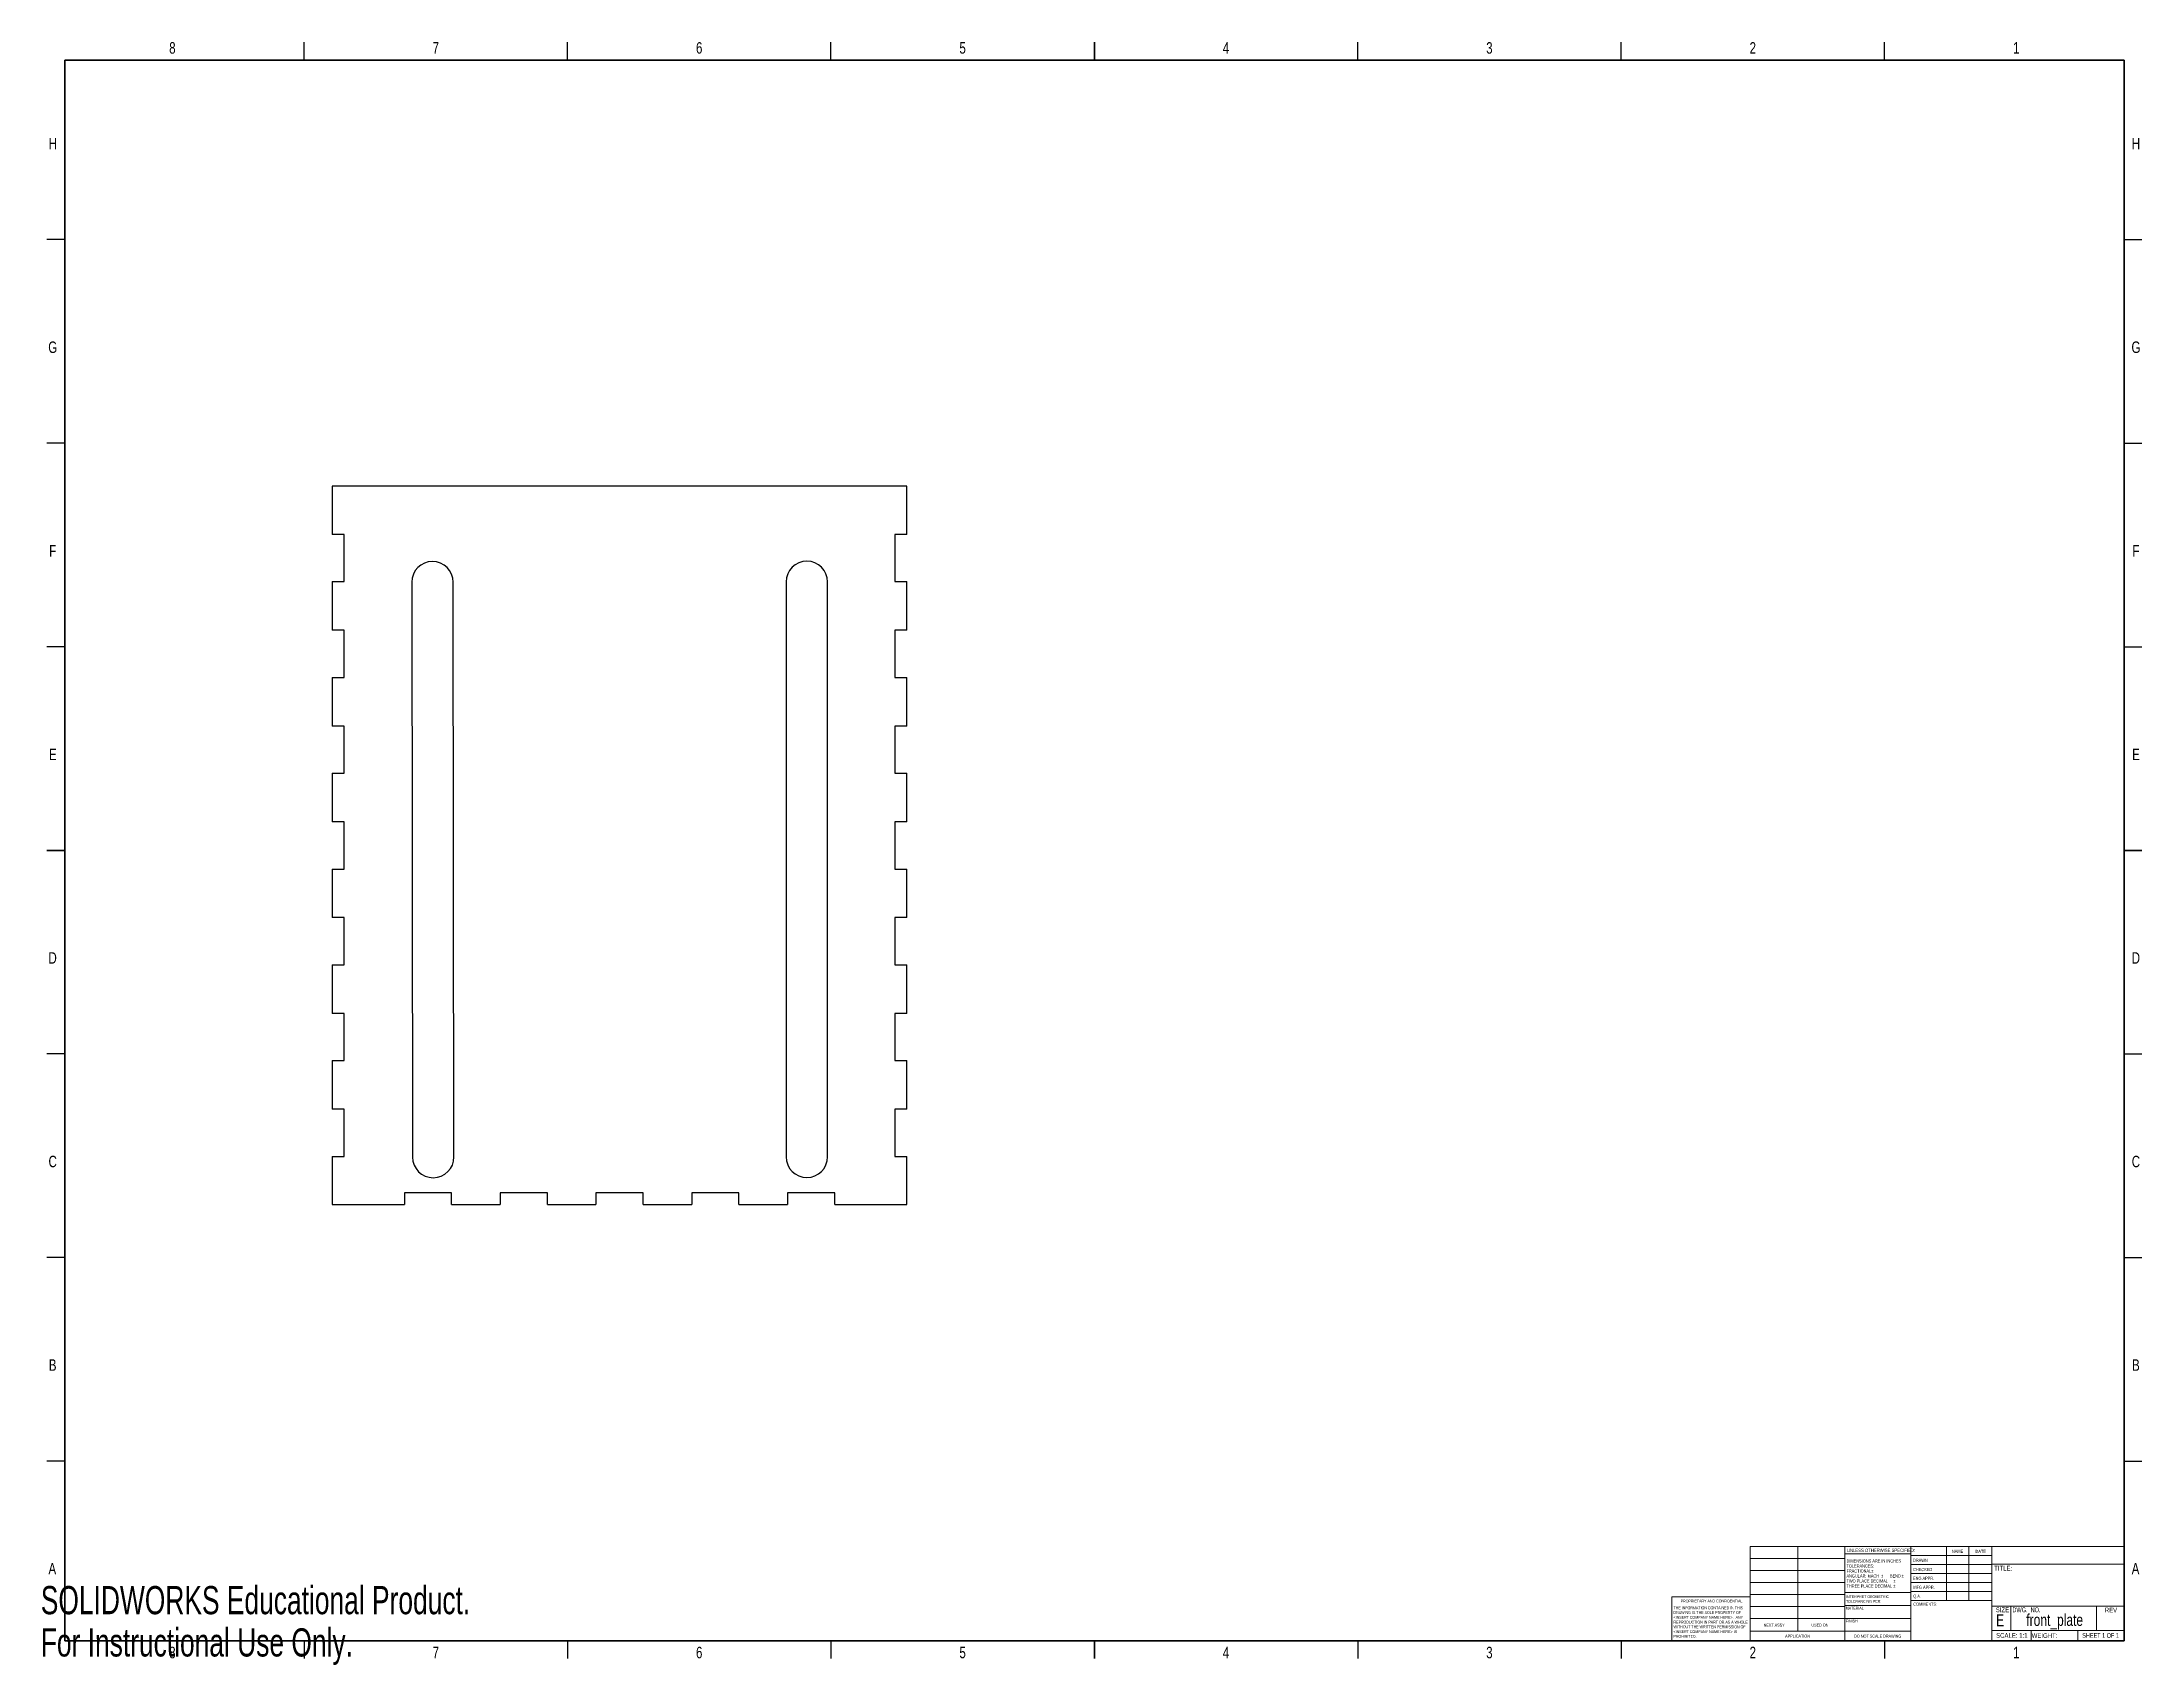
# Model space of a CAD drawing. Header units: inches. Extents: x 0 to 87.3, y 0 to 33.9.
# Drawn here: x 0.03 to 43.88, y -0.01 to 33.88 of the extents above; entities that cross this region are included whole.
import ezdxf

# ---------------------------------------------------------------- set-up
doc = ezdxf.new("R2010")
doc.units = ezdxf.units.IN
doc.header["$MEASUREMENT"] = 0
doc.styles.add('SLDTEXTSTYLE0', font='TXT', dxfattribs={"width": 0.75})
doc.styles.add('SLDTEXTSTYLE1', font='TXT', dxfattribs={"width": 0.6875})
doc.styles.add('SLDTEXTSTYLE2', font='TXT', dxfattribs={"width": 0.694444})
doc.styles.add('SLDTEXTSTYLE3', font='TXT', dxfattribs={"width": 0.7})

# ---------------------------------------------------------------- blocks, each defined once
blk = doc.blocks.new('SW_NOTE_0')
at = {"color": 0, "linetype": 'Continuous', "lineweight": 0, "char_height": 0.06, "attachment_point": 1, "style": 'SLDTEXTSTYLE0'}
for s, insert in [('INTERPRET GEOMETRIC', (0, 0.077)), ('TOLERANCING PER:', (0, -0.022))]:
    blk.add_mtext(s, dxfattribs=dict(at, insert=insert))
blk = doc.blocks.new('SW_NOTE_0_1')
at = {"color": 0, "linetype": 'Continuous', "lineweight": 0, "char_height": 0.065, "attachment_point": 1, "style": 'SLDTEXTSTYLE0'}
for s, insert in [('DIMENSIONS ARE IN INCHES', (0, 0.084)), ('ANGULAR: MACH', (0, -0.229)), ('TOLERANCES:', (0, -0.021)), ('TWO PLACE DECIMAL', (0, -0.334)), ('THREE PLACE DECIMAL', (0, -0.438)), ('FRACTIONAL', (0, -0.125)), ('%%p', (0.518, -0.125)), ('%%p', (0.723, -0.229)), ('BEND', (0.907, -0.229)), ('%%p', (0.979, -0.334)), ('%%p', (1.148, -0.229)), ('%%p', (0.974, -0.438))]:
    blk.add_mtext(s, dxfattribs=dict(at, insert=insert))
blk = doc.blocks.new('SW_NOTE_0_2')
at = {"color": 0, "linetype": 'Continuous', "lineweight": 0, "char_height": 0.06, "attachment_point": 1, "style": 'SLDTEXTSTYLE0'}
for s, insert in [('THE INFORMATION CONTAINED IN THIS', (0, 0.077)), ('WITHOUT THE WRITTEN PERMISSION OF', (0, -0.32)), ('<INSERT COMPANY NAME HERE>.  ANY', (0, -0.121)), ('<INSERT COMPANY NAME HERE> IS', (0, -0.42)), ('DRAWING IS THE SOLE PROPERTY OF', (0, -0.022)), ('REPRODUCTION IN PART OR AS A WHOLE', (0, -0.221)), ('PROHIBITED.', (0, -0.519))]:
    blk.add_mtext(s, dxfattribs=dict(at, insert=insert))

msp = doc.modelspace()

# ---------------------------------------------------------------- linework, layer by layer
at = {"color": 7, "linetype": 'Continuous', "lineweight": 25}
for p, q in [((5.5, 33.5), (5.5, 33.875)), ((11, 33.5), (11, 33.875)), ((16.5, 33.5), (16.5, 33.875)), ((22, 33.875), (22, 33.5)), ((22, 33.5), (22, 33.875)), ((27.5, 33.5), (27.5, 33.875)), ((33, 33.5), (33, 33.875)), ((38.5, 33.5), (38.5, 33.875)), ((0.5, 29.75), (0.125, 29.75)), ((43.5, 29.75), (43.875, 29.75)), ((0.5, 25.5), (0.125, 25.5)), ((43.5, 25.5), (43.875, 25.5)), ((18.086, 24.603), (6.086, 24.603)), ((6.086, 24.603), (6.086, 23.595)), ((18.086, 23.595), (18.086, 24.603)), ((6.336, 23.595), (6.086, 23.595)), ((6.336, 22.61), (6.336, 23.595)), ((18.086, 23.595), (17.836, 23.595)), ((17.836, 23.595), (17.836, 22.61)), ((6.086, 22.61), (6.336, 22.61)), ((6.086, 22.61), (6.086, 21.595)), ((7.744, 22.597), (7.76, 10.597)), ((8.627, 10.598), (8.611, 22.598)), ((15.562, 22.603), (15.562, 10.603)), ((16.429, 10.603), (16.429, 22.603)), ((17.836, 22.61), (18.086, 22.61)), ((18.086, 21.595), (18.086, 22.61)), ((6.336, 21.595), (6.086, 21.595)), ((6.336, 20.61), (6.336, 21.595)), ((18.086, 21.595), (17.836, 21.595)), ((17.836, 21.595), (17.836, 20.61)), ((0.5, 21.25), (0.125, 21.25)), ((43.5, 21.25), (43.875, 21.25)), ((6.086, 20.61), (6.336, 20.61)), ((6.086, 20.61), (6.086, 19.595)), ((17.836, 20.61), (18.086, 20.61)), ((18.086, 19.595), (18.086, 20.61)), ((6.336, 19.595), (6.086, 19.595)), ((6.336, 18.61), (6.336, 19.595)), ((18.086, 19.595), (17.836, 19.595)), ((17.836, 19.595), (17.836, 18.61)), ((6.086, 18.61), (6.336, 18.61)), ((6.086, 18.61), (6.086, 17.595)), ((17.836, 18.61), (18.086, 18.61)), ((18.086, 17.595), (18.086, 18.61)), ((6.336, 17.595), (6.086, 17.595)), ((6.336, 16.61), (6.336, 17.595)), ((18.086, 17.595), (17.836, 17.595)), ((17.836, 17.595), (17.836, 16.61)), ((0.125, 17), (0.5, 17)), ((0.5, 17), (0.125, 17)), ((43.875, 17), (43.5, 17)), ((43.5, 17), (43.875, 17)), ((6.086, 16.61), (6.336, 16.61)), ((6.086, 16.61), (6.086, 15.595)), ((17.836, 16.61), (18.086, 16.61)), ((18.086, 15.595), (18.086, 16.61)), ((6.336, 15.595), (6.086, 15.595)), ((6.336, 14.61), (6.336, 15.595)), ((18.086, 15.595), (17.836, 15.595)), ((17.836, 15.595), (17.836, 14.61)), ((6.086, 14.61), (6.336, 14.61)), ((6.086, 14.61), (6.086, 13.595)), ((17.836, 14.61), (18.086, 14.61)), ((18.086, 13.595), (18.086, 14.61)), ((6.336, 13.595), (6.086, 13.595)), ((6.336, 12.61), (6.336, 13.595)), ((18.086, 13.595), (17.836, 13.595)), ((17.836, 13.595), (17.836, 12.61)), ((0.5, 12.75), (0.125, 12.75)), ((43.5, 12.75), (43.875, 12.75)), ((6.086, 12.61), (6.336, 12.61)), ((6.086, 12.61), (6.086, 11.595)), ((17.836, 12.61), (18.086, 12.61)), ((18.086, 11.595), (18.086, 12.61)), ((6.336, 11.595), (6.086, 11.595)), ((6.336, 10.61), (6.336, 11.595)), ((18.086, 11.595), (17.836, 11.595)), ((17.836, 11.595), (17.836, 10.61)), ((6.086, 10.61), (6.336, 10.61)), ((6.086, 10.61), (6.086, 9.603)), ((17.836, 10.61), (18.086, 10.61)), ((18.086, 9.603), (18.086, 10.61)), ((8.578, 9.853), (7.593, 9.853)), ((7.593, 9.853), (7.593, 9.603)), ((8.578, 9.603), (8.578, 9.853)), ((10.578, 9.853), (9.593, 9.853)), ((9.593, 9.853), (9.593, 9.603)), ((10.578, 9.603), (10.578, 9.853)), ((12.578, 9.853), (11.593, 9.853)), ((11.593, 9.853), (11.593, 9.603)), ((12.578, 9.603), (12.578, 9.853)), ((14.578, 9.853), (13.593, 9.853)), ((13.593, 9.853), (13.593, 9.603)), ((14.578, 9.603), (14.578, 9.853)), ((16.578, 9.853), (15.593, 9.853)), ((15.593, 9.853), (15.593, 9.603)), ((16.578, 9.603), (16.578, 9.853)), ((6.086, 9.603), (7.593, 9.603)), ((8.578, 9.603), (9.593, 9.603)), ((10.578, 9.603), (11.593, 9.603)), ((12.578, 9.603), (13.593, 9.603)), ((14.578, 9.603), (15.593, 9.603)), ((16.578, 9.603), (18.086, 9.603)), ((0.5, 8.5), (0.125, 8.5)), ((43.5, 8.5), (43.875, 8.5)), ((0.5, 4.25), (0.125, 4.25)), ((43.5, 4.25), (43.875, 4.25)), ((5.5, 0.5), (5.5, 0.125)), ((11, 0.5), (11, 0.125)), ((16.5, 0.5), (16.5, 0.125)), ((22, 0.125), (22, 0.5)), ((22, 0.5), (22, 0.125)), ((27.5, 0.5), (27.5, 0.125)), ((33, 0.5), (33, 0.125)), ((38.5, 0.5), (38.5, 0.125))]:
    msp.add_line(p, q, dxfattribs=at)
at = {"color": 7, "linetype": 'Continuous', "lineweight": 50}
for p, q in [((0.5, 0.5), (0.5, 33.5)), ((0.5, 33.5), (43.5, 33.5)), ((43.5, 33.5), (43.5, 0.5)), ((43.5, 0.5), (0.5, 0.5))]:
    msp.add_line(p, q, dxfattribs=at)
at = {"color": 7, "linetype": 'Continuous', "lineweight": 18}
for p, q in [((35.691, 2.464), (43.5, 2.464)), ((35.691, 0.5), (35.691, 2.464)), ((35.691, 2.214), (37.668, 2.214)), ((36.689, 2.464), (36.689, 0.696)), ((37.668, 0.5), (37.668, 2.464)), ((39.045, 2.31), (37.668, 2.31)), ((39.045, 2.464), (39.045, 0.5)), ((39.045, 2.277), (40.741, 2.277)), ((39.794, 2.464), (39.794, 1.339)), ((40.262, 2.464), (40.262, 1.339)), ((40.741, 2.464), (40.741, 0.5)), ((35.691, 1.964), (37.668, 1.964)), ((39.045, 2.089), (40.741, 2.089)), ((39.045, 1.902), (40.741, 1.902)), ((40.741, 2.097), (43.5, 2.097)), ((34.054, 0.5), (34.054, 1.414)), ((35.691, 1.414), (34.054, 1.414)), ((35.691, 1.714), (37.668, 1.714)), ((35.691, 1.464), (37.668, 1.464)), ((37.668, 1.504), (39.05, 1.504)), ((40.741, 1.714), (39.045, 1.714)), ((40.741, 1.527), (39.045, 1.527)), ((40.741, 1.339), (39.05, 1.339)), ((35.691, 1.214), (37.668, 1.214)), ((35.691, 0.964), (37.668, 0.964)), ((37.668, 1.234), (39.05, 1.234)), ((37.668, 0.964), (39.045, 0.964)), ((40.741, 1.22), (43.5, 1.22)), ((41.137, 1.22), (41.137, 0.713)), ((42.928, 1.22), (42.928, 0.713)), ((35.691, 0.696), (39.045, 0.696)), ((40.741, 0.713), (43.5, 0.713)), ((41.564, 0.713), (41.564, 0.5)), ((42.536, 0.713), (42.536, 0.5))]:
    msp.add_line(p, q, dxfattribs=at)
at = {"color": 7, "linetype": 'Continuous', "lineweight": 25}
for centre, start, end in [((8.178, 22.598), 0.0764, 180.0764), ((15.996, 22.603), 0, 180), ((8.194, 10.598), 180.0764, 0.0764), ((15.996, 10.603), 180, 0)]:
    msp.add_arc(centre, 0.433, start, end, dxfattribs=at)

# ---------------------------------------------------------------- block references
at = {"color": 7, "linetype": 'Continuous', "lineweight": 0}
for name, p in [('SW_NOTE_0_1', (37.705, 2.113)), ('SW_NOTE_0', (37.693, 1.373)), ('SW_NOTE_0_2', (34.093, 1.139))]:
    msp.add_blockref(name, p, dxfattribs=at)

# ---------------------------------------------------------------- texts
for s, insert, char_height, attachment_point, style in [('8', (2.748, 33.873), 0.24, 2, 'SLDTEXTSTYLE0'), ('7', (8.248, 33.873), 0.24, 2, 'SLDTEXTSTYLE0'), ('6', (13.748, 33.873), 0.24, 2, 'SLDTEXTSTYLE0'), ('5', (19.248, 33.873), 0.24, 2, 'SLDTEXTSTYLE0'), ('4', (24.748, 33.873), 0.24, 2, 'SLDTEXTSTYLE0'), ('3', (30.248, 33.873), 0.24, 2, 'SLDTEXTSTYLE0'), ('2', (35.748, 33.873), 0.24, 2, 'SLDTEXTSTYLE0'), ('1', (41.248, 33.873), 0.24, 2, 'SLDTEXTSTYLE0'), ('H', (0.249, 31.874), 0.24, 2, 'SLDTEXTSTYLE0'), ('H', (43.749, 31.874), 0.24, 2, 'SLDTEXTSTYLE0'), ('G', (0.249, 27.624), 0.24, 2, 'SLDTEXTSTYLE0'), ('G', (43.749, 27.624), 0.24, 2, 'SLDTEXTSTYLE0'), ('F', (0.248, 23.374), 0.24, 2, 'SLDTEXTSTYLE0'), ('F', (43.748, 23.374), 0.24, 2, 'SLDTEXTSTYLE0'), ('E', (0.25, 19.124), 0.24, 2, 'SLDTEXTSTYLE0'), ('E', (43.75, 19.124), 0.24, 2, 'SLDTEXTSTYLE0'), ('D', (0.247, 14.874), 0.24, 2, 'SLDTEXTSTYLE0'), ('D', (43.747, 14.874), 0.24, 2, 'SLDTEXTSTYLE0'), ('C', (0.248, 10.624), 0.24, 2, 'SLDTEXTSTYLE0'), ('C', (43.748, 10.624), 0.24, 2, 'SLDTEXTSTYLE0'), ('B', (0.248, 6.374), 0.24, 2, 'SLDTEXTSTYLE0'), ('B', (43.748, 6.374), 0.24, 2, 'SLDTEXTSTYLE0'), ('UNLESS OTHERWISE SPECIFIED:', (37.715, 2.421), 0.07, 1, 'SLDTEXTSTYLE0'), ('DRAWN', (39.094, 2.21), 0.065, 1, 'SLDTEXTSTYLE0'), ('NAME', (39.906, 2.399), 0.065, 1, 'SLDTEXTSTYLE0'), ('DATE', (40.398, 2.397), 0.065, 1, 'SLDTEXTSTYLE0'), ('A', (0.24, 2.124), 0.24, 2, 'SLDTEXTSTYLE0'), ('ENG APPR.', (39.094, 1.835), 0.065, 1, 'SLDTEXTSTYLE0'), ('CHECKED', (39.096, 2.017), 0.065, 1, 'SLDTEXTSTYLE0'), ('TITLE:', (40.787, 2.063), 0.1, 1, 'SLDTEXTSTYLE0'), ('A', (43.74, 2.124), 0.24, 2, 'SLDTEXTSTYLE0'), ('PROPRIETARY AND CONFIDENTIAL', (34.241, 1.358), 0.06, 1, 'SLDTEXTSTYLE0'), ('Q.A.', (39.097, 1.462), 0.065, 1, 'SLDTEXTSTYLE0'), ('MFG APPR.', (39.099, 1.647), 0.065, 1, 'SLDTEXTSTYLE0'), ('MATERIAL', (37.688, 1.211), 0.06, 1, 'SLDTEXTSTYLE0'), ('FINISH', (37.691, 0.942), 0.06, 1, 'SLDTEXTSTYLE0'), ('COMMENTS:', (39.098, 1.296), 0.065, 1, 'SLDTEXTSTYLE0'), ('SIZE', (40.822, 1.195), 0.1, 1, 'SLDTEXTSTYLE0'), ('E', (40.83, 1.052), 0.25, 1, 'SLDTEXTSTYLE0'), ('DWG.  NO.', (41.169, 1.194), 0.1, 1, 'SLDTEXTSTYLE2'), ('front_plate', (42.052, 1.058), 0.25, 2, 'SLDTEXTSTYLE0'), ('REV', (43.098, 1.19), 0.1, 1, 'SLDTEXTSTYLE0'), ('NEXT ASSY', (35.974, 0.857), 0.0625, 1, 'SLDTEXTSTYLE0'), ('APPLICATION', (36.423, 0.628), 0.0625, 1, 'SLDTEXTSTYLE0'), ('USED ON', (36.971, 0.858), 0.0625, 1, 'SLDTEXTSTYLE0'), ('DO NOT SCALE DRAWING', (38.356, 0.626), 0.0625, 2, 'SLDTEXTSTYLE0'), ('SCALE: 1:1', (40.829, 0.66), 0.1, 1, 'SLDTEXTSTYLE0'), ('WEIGHT:', (41.572, 0.657), 0.1, 1, 'SLDTEXTSTYLE0'), ('SHEET 1 OF 1', (42.627, 0.66), 0.1, 1, 'SLDTEXTSTYLE1'), ('8', (2.748, 0.373), 0.24, 2, 'SLDTEXTSTYLE0'), ('7', (8.248, 0.373), 0.24, 2, 'SLDTEXTSTYLE0'), ('6', (13.748, 0.373), 0.24, 2, 'SLDTEXTSTYLE0'), ('5', (19.248, 0.373), 0.24, 2, 'SLDTEXTSTYLE0'), ('4', (24.748, 0.373), 0.24, 2, 'SLDTEXTSTYLE0'), ('3', (30.248, 0.373), 0.24, 2, 'SLDTEXTSTYLE0'), ('2', (35.748, 0.373), 0.24, 2, 'SLDTEXTSTYLE0'), ('1', (41.248, 0.373), 0.24, 2, 'SLDTEXTSTYLE0')]:
    msp.add_mtext(s, dxfattribs=dict(at, insert=insert, char_height=char_height, attachment_point=attachment_point, style=style))
at = {"color": 7, "linetype": 'Continuous', "char_height": 0.5882, "attachment_point": 1, "style": 'SLDTEXTSTYLE3'}
for s, insert in [('SOLIDWORKS Educational Product.', (0, 1.641)), ('For Instructional Use Only.', (0, 0.758))]:
    msp.add_mtext(s, dxfattribs=dict(at, insert=insert))

doc.saveas('drawing.dxf')
